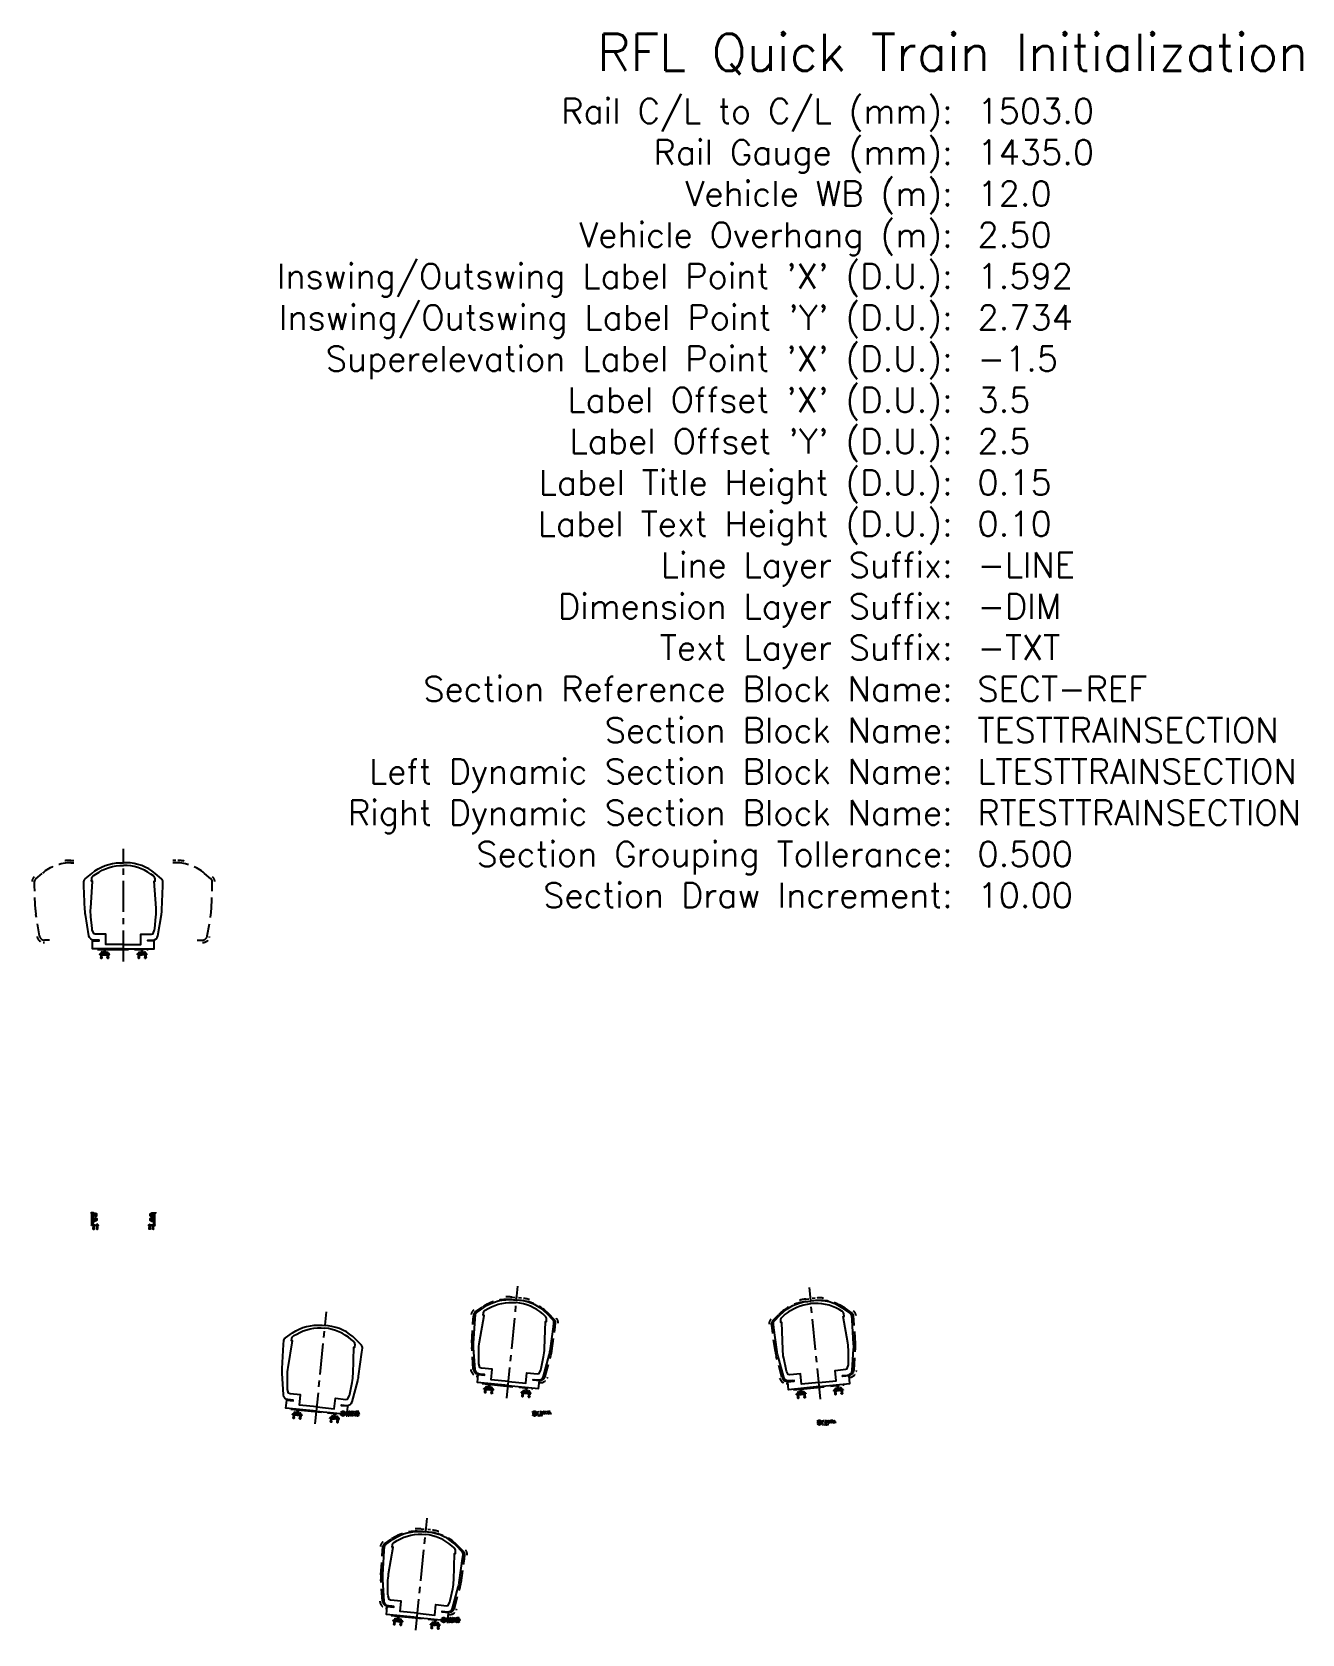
# Model space of a CAD drawing. Header units: metres. Extents: x 2931 to 3383, y 9 to 178.
# Drawn here: x 3131.5 to 3182.8, y 53.9 to 118.6 of the extents above; entities that cross this region are included whole.
import ezdxf
from ezdxf.enums import TextEntityAlignment as Align

# ---------------------------------------------------------------- set-up
doc = ezdxf.new("R2010")
doc.units = ezdxf.units.M
for name, pattern in [('CENTER', [2, 1.25, -0.25, 0.25, -0.25]), ('DASHED', [0.75, 0.5, -0.25]), ('DASHED2', [0.375, 0.25, -0.125])]:
    doc.linetypes.add(name, pattern=pattern)
doc.layers.get('0').update_dxf_attribs({"linetype": 'CONTINUOUS'})
for name, color, linetype in [('0-LINE', 7, 'CONTINUOUS'), ('2', 7, 'CONTINUOUS'), ('G-ANNO', 1, 'CONTINUOUS'), ('G-ANNO-LINE', 7, 'CONTINUOUS')]:
    doc.layers.add(name, color=color, linetype=linetype)
doc.styles.get("Standard").update_dxf_attribs({"font": 'romans.shx'})

# ---------------------------------------------------------------- blocks, each defined once
blk = doc.blocks.new('SK-5016', base_point=(360, 319.7))
for p, q in [((359, 320.1), (359.3, 320.2)), ((359, 319.9), (359, 320.1)), ((359, 319.9), (359, 319.8)), ((359, 319.8), (359.3, 319.7)), ((359.3, 320.2), (360.7, 320.2)), ((359.3, 319.7), (360.7, 319.7)), ((359.5, 319.9), (359.5, 320.1)), ((359.5, 319.9), (359.5, 319.8)), ((360.5, 319.9), (360.5, 320.1)), ((360.5, 319.9), (360.5, 319.8)), ((361, 320.1), (360.7, 320.2)), ((361, 319.8), (360.7, 319.7)), ((361, 319.9), (361, 320.1)), ((361, 319.9), (361, 319.8))]:
    blk.add_line(p, q)
for centre, radius, start, end in [((359.3, 319.7), 0.499, 61.4012, 118.5988), ((359.3, 320.2), 0.499, 241.4012, 298.5988), ((360, 319.1), 1.19, 65.7787, 114.2213), ((360, 320.9), 1.19, 245.7787, 294.2213), ((360.7, 319.7), 0.499, 61.4012, 118.5988), ((360.7, 320.2), 0.499, 241.4012, 298.5988)]:
    blk.add_arc(centre, radius, start, end)
blk = doc.blocks.new('POWER-L')
at = {"layer": '2'}
for p, q in [((-1305, 346), (-1305, 356)), ((-1276, -135), (-1276, 346)), ((-1268, -135), (-1268, 346)), ((-1223, -135), (-1223, 346)), ((-1233, -288), (-1233, -286)), ((-1231, -284), (-1169, -284)), ((-1231, -289), (-1169, -289)), ((-1218, -225), (-1182, -225)), ((-1218, -283), (-1218, -225)), ((-1217, -224), (-1183, -224)), ((-1216, -303), (-1216, -291)), ((-1215, -304), (-1185, -304)), ((-1209, -92), (-1209, -224)), ((-1191, -92), (-1209, -92)), ((-1209, -224), (-1209, -274)), ((-1209, -274), (-1200, -283)), ((-1209, -274), (-1191, -274)), ((-1208, -224), (-1208, -92)), ((-1208, -224), (-1208, -275)), ((-1208, -303), (-1208, -291)), ((-1191, -274), (-1200, -283)), ((-1192, -224), (-1192, -92)), ((-1192, -224), (-1192, -275)), ((-1192, -303), (-1192, -291)), ((-1191, -92), (-1191, -224)), ((-1191, -224), (-1191, -274)), ((-1184, -303), (-1184, -291)), ((-1182, -283), (-1182, -225)), ((-1168, -288), (-1168, -286)), ((-1093, -288), (-1093, -286)), ((-1091, -284), (-1029, -284)), ((-1091, -289), (-1029, -289)), ((-1078, -225), (-1042, -225)), ((-1078, -283), (-1078, -225)), ((-1077, -224), (-1043, -224)), ((-1076, -303), (-1076, -291)), ((-1075, -304), (-1045, -304)), ((-1069, -92), (-1069, -224)), ((-1069, -224), (-1069, -274)), ((-1069, -274), (-1051, -274)), ((-1069, -274), (-1060, -283)), ((-1068, -224), (-1068, -92)), ((-1052, -92), (-1068, -92)), ((-1068, -224), (-1068, -275)), ((-1068, -303), (-1068, -291)), ((-1051, -274), (-1060, -283)), ((-1052, -224), (-1052, -92)), ((-1052, -224), (-1052, -275)), ((-1052, -303), (-1052, -291)), ((-1051, -92), (-1051, -224)), ((-1051, -224), (-1051, -274)), ((-1044, -303), (-1044, -291)), ((-1042, -283), (-1042, -225)), ((-1028, -288), (-1028, -286))]:
    blk.add_line(p, q, dxfattribs=at)
for points in [[(-1305, 346), (-1211, 346), (-1211, 356), (-1305, 356)], [(-1290, -145), (-1290, -135), (-1015, -135), (-1015, -145)]]:
    blk.add_lwpolyline(points, close=True, dxfattribs=at)
for points in [[(-1168, 133, 0.414214), (-1171, 130), (-1171, 92), (-1171, 54, 0.414214), (-1168, 51), (-1158, 51, 0.414214), (-1154, 54), (-1154, 74, -0.414214), (-1150, 78), (-1134, 78), (-1134, 24), (-1223, 24), (-1223, 346), (-1134, 346), (-1134, 292), (-1150, 292, -0.414214), (-1154, 296), (-1154, 316, 0.414214), (-1158, 319), (-1168, 319, 0.414214), (-1171, 316), (-1171, 278), (-1171, 240, 0.414214), (-1168, 237), (-1158, 237, 0.414214), (-1154, 240), (-1154, 260, -0.414214), (-1150, 264), (-1134, 264), (-1134, 106), (-1150, 106, -0.414214), (-1154, 111), (-1154, 130, 0.414214), (-1158, 133)], [(-1099, 297, 0.414214), (-1099, 297), (-1095, 300, 0.414214), (-1095, 301), (-1107, 312, -0.198912), (-1108, 315), (-1108, 318, -0.414214), (-1105, 321), (-1099, 321), (-1086, 322, -0.414214), (-1086, 322), (-1085, 317, -0.414214), (-1086, 317), (-1090, 316), (-1090, 317), (-1088, 318, 0.338695), (-1088, 318), (-1088, 319, 0.432967), (-1089, 320), (-1096, 319, 0.186597), (-1097, 318, 0.632131), (-1095, 314), (-1092, 314), (-1090, 314), (-1084, 313, -0.36397), (-1081, 310), (-1081, 278), (-1081, 246, -0.36397), (-1084, 243), (-1090, 242), (-1092, 242), (-1095, 242, 0.632131), (-1097, 238, 0.186597), (-1096, 237), (-1089, 236, 0.432967), (-1088, 237), (-1088, 238, 0.338695), (-1088, 238), (-1090, 239), (-1090, 240), (-1086, 239, -0.414214), (-1085, 239), (-1086, 234, -0.414214), (-1086, 234), (-1099, 235), (-1105, 235, -0.414214), (-1108, 238), (-1108, 241, -0.198912), (-1107, 244), (-1095, 255, 0.414214), (-1095, 256), (-1099, 259, 0.414214), (-1099, 259), (-1108, 250, -0.198912), (-1109, 250), (-1110, 250, -0.388879), (-1111, 251), (-1112, 260, 0.388879), (-1117, 264), (-1150, 264, 0.414214), (-1154, 260), (-1154, 240, -0.414214), (-1158, 237), (-1168, 237, -0.414214), (-1171, 240), (-1171, 278), (-1171, 316, -0.414214), (-1168, 319), (-1158, 319, -0.414214), (-1154, 316), (-1154, 296, 0.414214), (-1150, 292), (-1117, 292, 0.388879), (-1112, 296), (-1111, 305, -0.388879), (-1110, 306), (-1109, 306, -0.198912), (-1108, 306)], [(-1099, 73, -0.414214), (-1099, 73), (-1095, 70, -0.414214), (-1095, 69), (-1107, 58, 0.198912), (-1108, 55), (-1108, 52, 0.414214), (-1105, 49), (-1099, 49), (-1086, 48, 0.414214), (-1086, 49), (-1085, 53, 0.414214), (-1086, 54), (-1090, 54), (-1090, 53), (-1088, 52, -0.338695), (-1088, 52), (-1088, 51, -0.432967), (-1089, 50), (-1096, 51, -0.186597), (-1097, 52, -0.632131), (-1095, 56), (-1092, 56), (-1090, 56), (-1084, 57, 0.36397), (-1081, 60), (-1081, 92), (-1081, 124, 0.36397), (-1084, 127), (-1090, 128), (-1092, 128), (-1095, 128, -0.632131), (-1097, 132, -0.186597), (-1096, 133), (-1089, 134, -0.432967), (-1088, 133), (-1088, 132, -0.338695), (-1088, 132), (-1090, 131), (-1090, 130), (-1086, 131, 0.414214), (-1085, 131), (-1086, 136, 0.414214), (-1086, 136), (-1099, 135), (-1105, 135, 0.414214), (-1108, 132), (-1108, 129, 0.198912), (-1107, 127), (-1095, 115, -0.414214), (-1095, 114), (-1099, 111, -0.414214), (-1099, 111), (-1108, 120, 0.198912), (-1109, 120), (-1110, 120, 0.388879), (-1111, 119), (-1112, 110, -0.388879), (-1117, 106), (-1150, 106, -0.414214), (-1154, 111), (-1154, 130, 0.414214), (-1158, 133), (-1168, 133, 0.414214), (-1171, 130), (-1171, 92), (-1171, 54, 0.414214), (-1168, 51), (-1158, 51, 0.414214), (-1154, 54), (-1154, 74, -0.414214), (-1150, 78), (-1117, 78, -0.388879), (-1112, 74), (-1111, 65, 0.388879), (-1110, 64), (-1109, 64, 0.198912), (-1108, 64)], [(-1089, 316), (-1094, 316, -1), (-1094, 316), (-1090, 316), (-1090, 318), (-1094, 318, 0.414214), (-1096, 316), (-1096, 316, 0.414214), (-1094, 314), (-1089, 314), (-1083, 314, -0.388879), (-1081, 312), (-1081, 244, -0.388879), (-1083, 242), (-1089, 242), (-1094, 242, 0.414214), (-1096, 240), (-1096, 240, 0.414214), (-1094, 238), (-1090, 238), (-1090, 240), (-1094, 240, -1), (-1094, 240), (-1089, 240), (-1082, 240, 0.388879), (-1079, 244), (-1079, 312, 0.388879), (-1082, 316)], [(-1089, 54), (-1094, 54, 1), (-1094, 54), (-1090, 54), (-1090, 52), (-1094, 52, -0.414214), (-1096, 54), (-1096, 54, -0.414214), (-1094, 56), (-1089, 56), (-1083, 56, 0.388879), (-1081, 58), (-1081, 126, 0.388879), (-1083, 128), (-1089, 128), (-1094, 128, -0.414214), (-1096, 130), (-1096, 130, -0.414214), (-1094, 132), (-1090, 132), (-1090, 130), (-1094, 130, 1), (-1094, 130), (-1089, 130), (-1082, 130, -0.388879), (-1079, 126), (-1079, 58, -0.388879), (-1082, 55)]]:
    blk.add_lwpolyline(points, format="xyb", close=True, dxfattribs=at)
for points in [[(-1223, 14), (-1161, 14), (-1161, 24), (-1223, 24)], [(-1223, -135), (-1178, -135), (-1178, -130), (-1223, -130), (-1223, -135)], [(-1223, -150), (-1178, -150), (-1178, -145), (-1223, -145), (-1223, -150)], [(-1223, -155), (-1178, -155), (-1178, -150), (-1223, -150), (-1223, -155)], [(-1200, -130), (-1196, -126), (-1212, -126), (-1212, -130), (-1188, -130), (-1188, -126), (-1198, -126), (-1202, -130)], [(-1083, -135), (-1038, -135), (-1038, -130), (-1083, -130), (-1083, -135)], [(-1083, -150), (-1038, -150), (-1038, -145), (-1083, -145), (-1083, -150)], [(-1083, -155), (-1038, -155), (-1038, -150), (-1083, -150), (-1083, -155)], [(-1060, -130), (-1056, -126), (-1072, -126), (-1072, -130), (-1048, -130), (-1048, -126), (-1058, -126), (-1062, -130)]]:
    blk.add_lwpolyline(points, dxfattribs=at)
for centre, radius, start, end in [((-1231, -286), 1.5, 90, 180), ((-1231, -288), 1.5, 180, 270), ((-1220, -283), 1.5, 270, 0), ((-1217, -225), 1, 90, 180), ((-1218, -291), 1.5, 0, 90), ((-1215, -303), 1.5, 180, 270), ((-1210, -291), 1.5, 0, 90), ((-1210, -303), 1.5, 270, 360), ((-1207, -291), 1.5, 90, 180), ((-1207, -303), 1.5, 180, 270), ((-1193, -291), 1.5, 0, 90), ((-1193, -303), 1.5, 270, 360), ((-1190, -291), 1.5, 90, 180), ((-1190, -303), 1.5, 180, 270), ((-1185, -303), 1.5, 270, 360), ((-1182, -291), 1.5, 90, 180), ((-1183, -225), 1, 0, 90), ((-1181, -283), 1.5, 180, 270), ((-1169, -286), 1.5, 0, 90), ((-1169, -288), 1.5, 270, 0), ((-1091, -286), 1.5, 90, 180), ((-1091, -288), 1.5, 180, 270), ((-1080, -283), 1.5, 270, 0), ((-1077, -225), 1, 90, 180), ((-1078, -291), 1.5, 0, 90), ((-1075, -303), 1.5, 180, 270), ((-1070, -291), 1.5, 0, 90), ((-1070, -303), 1.5, 270, 360), ((-1067, -291), 1.5, 90, 180), ((-1067, -303), 1.5, 180, 270), ((-1053, -291), 1.5, 0, 90), ((-1053, -303), 1.5, 270, 360), ((-1050, -291), 1.5, 90, 180), ((-1050, -303), 1.5, 180, 270), ((-1045, -303), 1.5, 270, 360), ((-1042, -291), 1.5, 90, 180), ((-1043, -225), 1, 0, 90), ((-1041, -283), 1.5, 180, 270), ((-1029, -286), 1.5, 0, 90), ((-1029, -288), 1.5, 270, 0)]:
    blk.add_arc(centre, radius, start, end, dxfattribs=at)
at = {"layer": '2', "xscale": 16, "yscale": 16, "zscale": 16}
for p in [(-1200, -126), (-1060, -126)]:
    blk.add_blockref('SK-5016', p, dxfattribs=at)
at = {"layer": '2', "xscale": -16, "yscale": 16, "zscale": 16, "rotation": 180}
for p in [(-1200, -155), (-1060, -155)]:
    blk.add_blockref('SK-5016', p, dxfattribs=at)
blk = doc.blocks.new('POWER-R')
at = {"layer": '2'}
for p, q in [((1223, -135), (1223, 346)), ((1268, -135), (1268, 346)), ((1276, -135), (1276, 346)), ((1305, 346), (1305, 356)), ((1028, -288), (1028, -286)), ((1091, -284), (1029, -284)), ((1091, -289), (1029, -289)), ((1042, -283), (1042, -225)), ((1078, -225), (1042, -225)), ((1077, -224), (1043, -224)), ((1044, -303), (1044, -291)), ((1075, -304), (1045, -304)), ((1051, -92), (1051, -224)), ((1051, -224), (1051, -274)), ((1069, -274), (1051, -274)), ((1051, -274), (1060, -283)), ((1052, -224), (1052, -92)), ((1052, -92), (1068, -92)), ((1052, -224), (1052, -275)), ((1052, -303), (1052, -291)), ((1069, -274), (1060, -283)), ((1068, -224), (1068, -92)), ((1068, -224), (1068, -275)), ((1068, -303), (1068, -291)), ((1069, -92), (1069, -224)), ((1069, -224), (1069, -274)), ((1076, -303), (1076, -291)), ((1078, -283), (1078, -225)), ((1093, -288), (1093, -286)), ((1168, -288), (1168, -286)), ((1231, -284), (1169, -284)), ((1231, -289), (1169, -289)), ((1182, -283), (1182, -225)), ((1218, -225), (1182, -225)), ((1217, -224), (1183, -224)), ((1184, -303), (1184, -291)), ((1215, -304), (1185, -304)), ((1191, -92), (1191, -224)), ((1191, -92), (1209, -92)), ((1191, -224), (1191, -274)), ((1209, -274), (1191, -274)), ((1191, -274), (1200, -283)), ((1192, -224), (1192, -92)), ((1192, -224), (1192, -275)), ((1192, -303), (1192, -291)), ((1209, -274), (1200, -283)), ((1208, -224), (1208, -92)), ((1208, -224), (1208, -275)), ((1208, -303), (1208, -291)), ((1209, -92), (1209, -224)), ((1209, -224), (1209, -274)), ((1216, -303), (1216, -291)), ((1218, -283), (1218, -225)), ((1233, -288), (1233, -286))]:
    blk.add_line(p, q, dxfattribs=at)
for points in [[(1089, 316), (1094, 316, 1), (1094, 316), (1090, 316), (1090, 318), (1094, 318, -0.414214), (1096, 316), (1096, 316, -0.414214), (1094, 314), (1089, 314), (1083, 314, 0.388879), (1081, 312), (1081, 244, 0.388879), (1083, 242), (1089, 242), (1094, 242, -0.414214), (1096, 240), (1096, 240, -0.414214), (1094, 238), (1090, 238), (1090, 240), (1094, 240, 1), (1094, 240), (1089, 240), (1082, 240, -0.388879), (1079, 244), (1079, 312, -0.388879), (1082, 316)], [(1089, 54), (1094, 54, -1), (1094, 54), (1090, 54), (1090, 52), (1094, 52, 0.414214), (1096, 54), (1096, 54, 0.414214), (1094, 56), (1089, 56), (1083, 56, -0.388879), (1081, 58), (1081, 126, -0.388879), (1083, 128), (1089, 128), (1094, 128, 0.414214), (1096, 130), (1096, 130, 0.414214), (1094, 132), (1090, 132), (1090, 130), (1094, 130, -1), (1094, 130), (1089, 130), (1082, 130, 0.388879), (1079, 126), (1079, 58, 0.388879), (1082, 55)], [(1099, 297, -0.414214), (1099, 297), (1095, 300, -0.414214), (1095, 301), (1107, 312, 0.198912), (1108, 315), (1108, 318, 0.414214), (1105, 321), (1099, 321), (1086, 322, 0.414214), (1086, 322), (1085, 317, 0.414214), (1086, 317), (1090, 316), (1090, 317), (1088, 318, -0.338695), (1088, 318), (1088, 319, -0.432967), (1089, 320), (1096, 319, -0.186597), (1097, 318, -0.632131), (1095, 314), (1092, 314), (1090, 314), (1084, 313, 0.36397), (1081, 310), (1081, 278), (1081, 246, 0.36397), (1084, 243), (1090, 242), (1092, 242), (1095, 242, -0.632131), (1097, 238, -0.186597), (1096, 237), (1089, 236, -0.432967), (1088, 237), (1088, 238, -0.338695), (1088, 238), (1090, 239), (1090, 240), (1086, 239, 0.414214), (1085, 239), (1086, 234, 0.414214), (1086, 234), (1099, 235), (1105, 235, 0.414214), (1108, 238), (1108, 241, 0.198912), (1107, 244), (1095, 255, -0.414214), (1095, 256), (1099, 259, -0.414214), (1099, 259), (1108, 250, 0.198912), (1109, 250), (1110, 250, 0.388879), (1111, 251), (1112, 260, -0.388879), (1117, 264), (1150, 264, -0.414214), (1154, 260), (1154, 240, 0.414214), (1158, 237), (1168, 237, 0.414214), (1171, 240), (1171, 278), (1171, 316, 0.414214), (1168, 319), (1158, 319, 0.414214), (1154, 316), (1154, 296, -0.414214), (1150, 292), (1117, 292, -0.388879), (1112, 296), (1111, 305, 0.388879), (1110, 306), (1109, 306, 0.198912), (1108, 306)], [(1099, 73, 0.414214), (1099, 73), (1095, 70, 0.414214), (1095, 69), (1107, 58, -0.198912), (1108, 55), (1108, 52, -0.414214), (1105, 49), (1099, 49), (1086, 48, -0.414214), (1086, 49), (1085, 53, -0.414214), (1086, 54), (1090, 54), (1090, 53), (1088, 52, 0.338695), (1088, 52), (1088, 51, 0.432967), (1089, 50), (1096, 51, 0.186597), (1097, 52, 0.632131), (1095, 56), (1092, 56), (1090, 56), (1084, 57, -0.36397), (1081, 60), (1081, 92), (1081, 124, -0.36397), (1084, 127), (1090, 128), (1092, 128), (1095, 128, 0.632131), (1097, 132, 0.186597), (1096, 133), (1089, 134, 0.432967), (1088, 133), (1088, 132, 0.338695), (1088, 132), (1090, 131), (1090, 130), (1086, 131, -0.414214), (1085, 131), (1086, 136, -0.414214), (1086, 136), (1099, 135), (1105, 135, -0.414214), (1108, 132), (1108, 129, -0.198912), (1107, 127), (1095, 115, 0.414214), (1095, 114), (1099, 111, 0.414214), (1099, 111), (1108, 120, -0.198912), (1109, 120), (1110, 120, -0.388879), (1111, 119), (1112, 110, 0.388879), (1117, 106), (1150, 106, 0.414214), (1154, 111), (1154, 130, -0.414214), (1158, 133), (1168, 133, -0.414214), (1171, 130), (1171, 92), (1171, 54, -0.414214), (1168, 51), (1158, 51, -0.414214), (1154, 54), (1154, 74, 0.414214), (1150, 78), (1117, 78, 0.388879), (1112, 74), (1111, 65, -0.388879), (1110, 64), (1109, 64, -0.198912), (1108, 64)], [(1168, 133, -0.414214), (1171, 130), (1171, 92), (1171, 54, -0.414214), (1168, 51), (1158, 51, -0.414214), (1154, 54), (1154, 74, 0.414214), (1150, 78), (1134, 78), (1134, 24), (1223, 24), (1223, 346), (1134, 346), (1134, 292), (1150, 292, 0.414214), (1154, 296), (1154, 316, -0.414214), (1158, 319), (1168, 319, -0.414214), (1171, 316), (1171, 278), (1171, 240, -0.414214), (1168, 237), (1158, 237, -0.414214), (1154, 240), (1154, 260, 0.414214), (1150, 264), (1134, 264), (1134, 106), (1150, 106, 0.414214), (1154, 111), (1154, 130, -0.414214), (1158, 133)]]:
    blk.add_lwpolyline(points, format="xyb", close=True, dxfattribs=at)
for points in [[(1223, 14), (1161, 14), (1161, 24), (1223, 24)], [(1083, -135), (1038, -135), (1038, -130), (1083, -130), (1083, -135)], [(1083, -150), (1038, -150), (1038, -145), (1083, -145), (1083, -150)], [(1083, -155), (1038, -155), (1038, -150), (1083, -150), (1083, -155)], [(1060, -130), (1056, -126), (1072, -126), (1072, -130), (1048, -130), (1048, -126), (1058, -126), (1062, -130)], [(1223, -135), (1178, -135), (1178, -130), (1223, -130), (1223, -135)], [(1223, -150), (1178, -150), (1178, -145), (1223, -145), (1223, -150)], [(1223, -155), (1178, -155), (1178, -150), (1223, -150), (1223, -155)], [(1200, -130), (1196, -126), (1212, -126), (1212, -130), (1188, -130), (1188, -126), (1198, -126), (1202, -130)]]:
    blk.add_lwpolyline(points, dxfattribs=at)
for points in [[(1305, 346), (1211, 346), (1211, 356), (1305, 356)], [(1290, -145), (1290, -135), (1015, -135), (1015, -145)]]:
    blk.add_lwpolyline(points, close=True, dxfattribs=at)
for centre, radius, start, end in [((1029, -286), 1.5, 90, 180), ((1029, -288), 1.5, 180, 270), ((1041, -283), 1.5, 270, 0), ((1043, -225), 1, 90, 180), ((1042, -291), 1.5, 0, 90), ((1045, -303), 1.5, 180, 270), ((1050, -291), 1.5, 0, 90), ((1050, -303), 1.5, 270, 0), ((1053, -291), 1.5, 90, 180), ((1053, -303), 1.5, 180, 270), ((1067, -291), 1.5, 0, 90), ((1067, -303), 1.5, 270, 0), ((1070, -291), 1.5, 90, 180), ((1070, -303), 1.5, 180, 270), ((1075, -303), 1.5, 270, 0), ((1078, -291), 1.5, 90, 180), ((1077, -225), 1, 0, 90), ((1080, -283), 1.5, 180, 270), ((1091, -286), 1.5, 0, 90), ((1091, -288), 1.5, 270, 0), ((1169, -286), 1.5, 90, 180), ((1169, -288), 1.5, 180, 270), ((1181, -283), 1.5, 270, 0), ((1183, -225), 1, 90, 180), ((1182, -291), 1.5, 0, 90), ((1185, -303), 1.5, 180, 270), ((1190, -291), 1.5, 0, 90), ((1190, -303), 1.5, 270, 0), ((1193, -291), 1.5, 90, 180), ((1193, -303), 1.5, 180, 270), ((1207, -291), 1.5, 0, 90), ((1207, -303), 1.5, 270, 0), ((1210, -291), 1.5, 90, 180), ((1210, -303), 1.5, 180, 270), ((1215, -303), 1.5, 270, 0), ((1218, -291), 1.5, 90, 180), ((1217, -225), 1, 0, 90), ((1220, -283), 1.5, 180, 270), ((1231, -286), 1.5, 0, 90), ((1231, -288), 1.5, 270, 0)]:
    blk.add_arc(centre, radius, start, end, dxfattribs=at)
at = {"layer": '2', "xscale": -16, "yscale": 16, "zscale": 16}
for p in [(1060, -126), (1200, -126)]:
    blk.add_blockref('SK-5016', p, dxfattribs=at)
at = {"layer": '2', "xscale": 16, "yscale": 16, "zscale": 16, "rotation": 180}
for p in [(1060, -155), (1200, -155)]:
    blk.add_blockref('SK-5016', p, dxfattribs=at)
blk = doc.blocks.new('TESTTRAINSECTION')
at = {"color": 1, "linetype": 'CENTER'}
for p, q in [((0, -0.486), (0, 4.052)), ((-1.047, 0), (1.004, 0))]:
    blk.add_line(p, q, dxfattribs=at)
at = {"color": 1, "linetype": 'Continuous'}
for p, q in [((-0.853, -0.208), (-0.952, -0.208)), ((-0.952, -0.217), (-0.952, -0.208)), ((-0.952, -0.217), (-0.951, -0.216)), ((-0.952, -0.217), (-0.76, -0.217)), ((-0.841, -0.21), (-0.951, -0.21)), ((-0.951, -0.217), (-0.951, -0.21)), ((-0.945, -0.186), (-0.904, -0.186)), ((-0.945, -0.202), (-0.945, -0.186)), ((-0.941, -0.183), (-0.907, -0.167)), ((-0.941, -0.184), (-0.941, -0.186)), ((-0.933, -0.208), (-0.933, -0.21)), ((-0.928, -0.21), (-0.928, -0.217)), ((-0.921, -0.21), (-0.921, -0.217)), ((-0.913, -0.201), (-0.873, -0.201)), ((-0.913, -0.201), (-0.913, -0.208)), ((-0.913, -0.208), (-0.873, -0.208)), ((-0.912, -0.201), (-0.912, -0.189)), ((-0.912, -0.339), (-0.912, -0.351)), ((-0.879, -0.187), (-0.907, -0.187)), ((-0.879, -0.353), (-0.907, -0.353)), ((-0.905, -0.155), (-0.906, -0.186)), ((-0.904, -0.141), (-0.904, -0.143)), ((-0.904, -0.17), (-0.904, -0.187)), ((-0.904, -0.217), (-0.904, -0.332)), ((-0.903, -0.153), (-0.886, -0.154)), ((-0.903, -0.189), (-0.903, -0.201)), ((-0.903, -0.351), (-0.903, -0.339)), ((-0.899, -0.17), (-0.899, -0.17)), ((-0.898, -0.208), (-0.891, -0.201)), ((-0.896, -0.167), (-0.883, -0.168)), ((-0.896, -0.208), (-0.888, -0.201)), ((-0.883, -0.189), (-0.883, -0.201)), ((-0.883, -0.351), (-0.883, -0.339)), ((-0.882, -0.17), (-0.882, -0.187)), ((-0.882, -0.217), (-0.882, -0.332)), ((-0.869, -0.152), (-0.877, -0.165)), ((-0.874, -0.188), (-0.863, -0.188)), ((-0.874, -0.189), (-0.874, -0.201)), ((-0.874, -0.351), (-0.874, -0.339)), ((-0.873, -0.201), (-0.873, -0.208)), ((-0.865, -0.21), (-0.865, -0.217)), ((-0.847, -0.165), (-0.858, -0.184)), ((-0.858, -0.21), (-0.858, -0.217)), ((-0.853, -0.208), (-0.853, -0.21)), ((-0.847, -0.202), (-0.847, -0.166)), ((-0.845, -0.157), (-0.832, -0.157)), ((-0.845, -0.157), (-0.832, -0.157)), ((-0.843, -0.159), (-0.845, -0.192)), ((-0.843, -0.194), (-0.831, -0.194)), ((-0.831, -0.163), (-0.836, -0.157)), ((-0.835, -0.201), (-0.831, -0.201)), ((-0.835, -0.201), (-0.835, -0.204)), ((-0.831, -0.164), (-0.831, -0.159)), ((-0.829, -0.165), (-0.69, -0.172)), ((-0.828, -0.204), (-0.828, -0.21)), ((-0.826, -0.203), (-0.827, -0.217)), ((-0.825, -0.215), (-0.76, -0.215)), ((-0.823, -0.213), (-0.824, -0.203)), ((-0.823, -0.211), (-0.823, -0.201)), ((-0.821, -0.212), (-0.815, -0.212)), ((-0.813, -0.211), (-0.812, -0.188)), ((-0.81, -0.213), (-0.809, -0.19)), ((-0.809, -0.185), (-0.711, -0.185)), ((-0.807, -0.188), (-0.713, -0.188)), ((-0.694, -0.215), (-0.76, -0.215)), ((-0.76, -0.217), (-0.567, -0.217)), ((-0.694, -0.158), (-0.714, -0.152)), ((-0.709, -0.213), (-0.71, -0.19)), ((-0.693, -0.146), (-0.708, -0.142)), ((-0.706, -0.211), (-0.708, -0.188)), ((-0.705, -0.212), (-0.698, -0.212)), ((-0.697, -0.211), (-0.696, -0.201)), ((-0.696, -0.213), (-0.695, -0.203)), ((-0.693, -0.203), (-0.693, -0.217)), ((-0.691, -0.204), (-0.691, -0.21)), ((-0.689, -0.171), (-0.688, -0.166)), ((-0.689, -0.201), (-0.685, -0.201)), ((-0.688, -0.194), (-0.629, -0.194)), ((-0.685, -0.201), (-0.685, -0.204)), ((-0.642, -0.21), (-0.678, -0.21)), ((-0.672, -0.175), (-0.667, -0.184)), ((-0.661, -0.188), (-0.623, -0.188)), ((-0.65, -0.162), (-0.642, -0.176)), ((-0.646, -0.351), (-0.646, -0.339)), ((-0.642, -0.21), (-0.642, -0.217)), ((-0.641, -0.353), (-0.612, -0.353)), ((-0.637, -0.217), (-0.637, -0.332)), ((-0.636, -0.179), (-0.622, -0.18)), ((-0.636, -0.351), (-0.636, -0.339)), ((-0.634, -0.153), (-0.634, -0.159)), ((-0.633, -0.165), (-0.615, -0.166)), ((-0.633, -0.167), (-0.615, -0.168)), ((-0.629, -0.194), (-0.579, -0.193)), ((-0.568, -0.21), (-0.626, -0.21)), ((-0.626, -0.21), (-0.626, -0.217)), ((-0.62, -0.183), (-0.619, -0.184)), ((-0.617, -0.351), (-0.617, -0.339)), ((-0.614, -0.154), (-0.615, -0.159)), ((-0.615, -0.217), (-0.615, -0.332)), ((-0.613, -0.182), (-0.614, -0.168)), ((-0.579, -0.183), (-0.611, -0.173)), ((-0.608, -0.187), (-0.58, -0.186)), ((-0.608, -0.186), (-0.575, -0.186)), ((-0.607, -0.339), (-0.607, -0.351)), ((-0.584, -0.186), (-0.584, -0.186)), ((-0.582, -0.186), (-0.583, -0.186)), ((-0.578, -0.184), (-0.578, -0.186)), ((-0.578, -0.188), (-0.578, -0.191)), ((-0.575, -0.202), (-0.575, -0.186)), ((-0.567, -0.208), (-0.568, -0.208)), ((-0.568, -0.217), (-0.568, -0.21)), ((-0.567, -0.217), (-0.567, -0.208)), ((0.564, -0.217), (0.564, -0.208)), ((0.564, -0.208), (0.565, -0.208)), ((0.756, -0.217), (0.564, -0.217)), ((0.565, -0.21), (0.623, -0.21)), ((0.565, -0.217), (0.565, -0.21)), ((0.605, -0.186), (0.572, -0.186)), ((0.572, -0.202), (0.572, -0.186)), ((0.575, -0.184), (0.575, -0.186)), ((0.575, -0.188), (0.575, -0.191)), ((0.576, -0.183), (0.608, -0.173)), ((0.605, -0.187), (0.576, -0.186)), ((0.626, -0.194), (0.576, -0.193)), ((0.579, -0.186), (0.579, -0.186)), ((0.58, -0.186), (0.581, -0.186)), ((0.604, -0.339), (0.604, -0.351)), ((0.638, -0.352), (0.609, -0.352)), ((0.61, -0.182), (0.61, -0.167)), ((0.611, -0.154), (0.611, -0.159)), ((0.63, -0.165), (0.612, -0.166)), ((0.63, -0.167), (0.612, -0.167)), ((0.612, -0.217), (0.612, -0.332)), ((0.613, -0.351), (0.613, -0.339)), ((0.616, -0.182), (0.616, -0.184)), ((0.633, -0.179), (0.619, -0.179)), ((0.658, -0.187), (0.619, -0.187)), ((0.623, -0.21), (0.623, -0.217)), ((0.685, -0.194), (0.626, -0.194)), ((0.631, -0.153), (0.631, -0.159)), ((0.633, -0.351), (0.633, -0.339)), ((0.634, -0.217), (0.634, -0.332)), ((0.646, -0.162), (0.638, -0.176)), ((0.638, -0.21), (0.675, -0.21)), ((0.638, -0.21), (0.638, -0.217)), ((0.642, -0.351), (0.642, -0.339)), ((0.669, -0.175), (0.664, -0.184)), ((0.682, -0.201), (0.682, -0.204)), ((0.685, -0.201), (0.682, -0.201)), ((0.685, -0.17), (0.685, -0.166)), ((0.826, -0.165), (0.687, -0.172)), ((0.688, -0.204), (0.688, -0.21)), ((0.69, -0.146), (0.704, -0.142)), ((0.69, -0.203), (0.69, -0.217)), ((0.691, -0.157), (0.711, -0.152)), ((0.691, -0.215), (0.756, -0.215)), ((0.693, -0.213), (0.692, -0.203)), ((0.693, -0.211), (0.693, -0.201)), ((0.702, -0.212), (0.695, -0.212)), ((0.703, -0.211), (0.704, -0.188)), ((0.706, -0.213), (0.707, -0.19)), ((0.805, -0.185), (0.707, -0.185)), ((0.803, -0.188), (0.709, -0.188)), ((0.822, -0.215), (0.756, -0.215)), ((0.949, -0.217), (0.756, -0.217)), ((0.807, -0.213), (0.806, -0.19)), ((0.81, -0.211), (0.809, -0.188)), ((0.818, -0.212), (0.811, -0.212)), ((0.82, -0.211), (0.82, -0.201)), ((0.82, -0.213), (0.821, -0.203)), ((0.823, -0.203), (0.823, -0.217)), ((0.825, -0.204), (0.825, -0.21)), ((0.827, -0.163), (0.833, -0.157)), ((0.827, -0.163), (0.828, -0.159)), ((0.84, -0.194), (0.828, -0.194)), ((0.831, -0.201), (0.828, -0.201)), ((0.842, -0.157), (0.829, -0.157)), ((0.842, -0.157), (0.829, -0.157)), ((0.831, -0.201), (0.831, -0.204)), ((0.838, -0.21), (0.948, -0.21)), ((0.84, -0.159), (0.841, -0.192)), ((0.843, -0.165), (0.855, -0.184)), ((0.844, -0.202), (0.844, -0.166)), ((0.85, -0.208), (0.949, -0.208)), ((0.85, -0.208), (0.85, -0.21)), ((0.855, -0.21), (0.855, -0.217)), ((0.871, -0.187), (0.86, -0.187)), ((0.862, -0.21), (0.862, -0.217)), ((0.866, -0.152), (0.874, -0.165)), ((0.91, -0.201), (0.87, -0.201)), ((0.87, -0.201), (0.87, -0.208)), ((0.91, -0.208), (0.87, -0.208)), ((0.871, -0.189), (0.871, -0.201)), ((0.871, -0.351), (0.871, -0.339)), ((0.875, -0.187), (0.904, -0.187)), ((0.875, -0.352), (0.904, -0.352)), ((0.893, -0.167), (0.879, -0.168)), ((0.879, -0.17), (0.879, -0.187)), ((0.879, -0.217), (0.879, -0.332)), ((0.88, -0.189), (0.88, -0.201)), ((0.88, -0.351), (0.88, -0.339)), ((0.9, -0.153), (0.882, -0.154)), ((0.892, -0.208), (0.885, -0.201)), ((0.895, -0.208), (0.887, -0.201)), ((0.896, -0.17), (0.896, -0.17)), ((0.899, -0.189), (0.899, -0.201)), ((0.899, -0.351), (0.899, -0.339)), ((0.901, -0.141), (0.901, -0.143)), ((0.901, -0.17), (0.901, -0.187)), ((0.941, -0.186), (0.901, -0.186)), ((0.901, -0.217), (0.901, -0.332)), ((0.902, -0.155), (0.903, -0.186)), ((0.937, -0.183), (0.904, -0.167)), ((0.909, -0.201), (0.909, -0.189)), ((0.909, -0.339), (0.909, -0.351)), ((0.91, -0.201), (0.91, -0.208)), ((0.918, -0.21), (0.918, -0.217)), ((0.925, -0.21), (0.925, -0.217)), ((0.93, -0.208), (0.93, -0.21)), ((0.938, -0.184), (0.938, -0.186)), ((0.941, -0.202), (0.941, -0.186)), ((0.948, -0.217), (0.948, -0.21)), ((0.949, -0.217), (0.948, -0.216)), ((0.949, -0.217), (0.949, -0.208))]:
    blk.add_line(p, q, dxfattribs=at)
at = {"color": 1, "linetype": 'DASHED'}
for p, q in [((-0.904, -0.155), (-0.886, -0.156)), ((-0.903, -0.187), (-0.903, -0.17)), ((-0.903, -0.332), (-0.903, -0.217)), ((-0.883, -0.187), (-0.883, -0.17)), ((-0.883, -0.332), (-0.883, -0.217)), ((-0.637, -0.332), (-0.637, -0.217)), ((-0.616, -0.332), (-0.616, -0.217)), ((0.613, -0.332), (0.613, -0.217)), ((0.633, -0.332), (0.633, -0.217)), ((0.879, -0.187), (0.879, -0.17)), ((0.879, -0.332), (0.879, -0.217)), ((0.9, -0.155), (0.883, -0.155)), ((0.9, -0.187), (0.9, -0.17)), ((0.9, -0.332), (0.9, -0.217))]:
    blk.add_line(p, q, dxfattribs=at)
at = {"color": 1}
for p, q in [((-0.904, -0.17), (-0.882, -0.17)), ((-0.888, -0.153), (-0.885, -0.154)), ((-0.878, -0.135), (-0.873, -0.138)), ((-0.874, -0.159), (-0.862, -0.164)), ((-0.693, -0.216), (-0.693, -0.217)), ((0.69, -0.216), (0.69, -0.217)), ((0.87, -0.159), (0.859, -0.164)), ((0.875, -0.135), (0.869, -0.138)), ((0.901, -0.17), (0.879, -0.17)), ((0.885, -0.153), (0.882, -0.154))]:
    blk.add_line(p, q, dxfattribs=at)
for points in [[(0, 0.023), (-1.244, 0.023), (-1.244, 0.343), (-0.985, 0.343), (-0.985, 0.373), (-1.193, 0.373, -0.366742), (-1.39, 0.54), (-1.534, 1.406, -0.031262), (-1.553, 1.593), (-1.592, 2.571), (-1.592, 2.734, -0.220291), (-1.539, 2.849), (-1.281, 3.068, -0.177715), (-0.12, 3.494), (0, 3.494)], [(0, 0.192), (-0.705, 0.192), (-0.705, 0.614), (-1.134, 0.614), (-1.196, 0.631, -0.236809), (-1.2, 0.634), (-1.258, 0.782), (-1.265, 0.842), (-1.314, 1.316, -0.043503), (-1.32, 1.664), (-1.244, 2.748), (-1.287, 2.751), (-1.28, 2.853, -0.225849), (-1.216, 2.965), (-1.107, 3.042, -0.154332), (0, 3.392, -0.154332)], [(0, 0.023), (1.244, 0.023), (1.244, 0.343), (0.985, 0.343), (0.985, 0.373), (1.193, 0.373, 0.366742), (1.39, 0.54), (1.534, 1.406, 0.031262), (1.553, 1.593), (1.592, 2.571), (1.592, 2.734, 0.220291), (1.539, 2.849), (1.281, 3.068, 0.177715), (0.12, 3.494), (0, 3.494)], [(0, 0.192), (0.705, 0.192), (0.705, 0.614), (1.134, 0.614), (1.196, 0.631, 0.236809), (1.2, 0.634), (1.258, 0.782), (1.265, 0.842), (1.314, 1.316, 0.043503), (1.32, 1.664), (1.244, 2.748), (1.287, 2.751), (1.28, 2.853, 0.225849), (1.216, 2.965), (1.107, 3.042, 0.154332), (0, 3.392, 0.154332)]]:
    blk.add_lwpolyline(points, format="xyb")
at = {"color": 1, "const_width": 0.00639}
for points in [[(-0.97, -0.22), (-0.911, -0.22)], [(-0.876, -0.22), (-0.55, -0.22)], [(0.872, -0.22), (0.546, -0.22)], [(0.967, -0.22), (0.907, -0.22)]]:
    blk.add_lwpolyline(points, dxfattribs=at)
at = {"color": 1, "linetype": 'Continuous'}
for points in [[(-0.923, -0.332), (-0.923, -0.339), (-0.863, -0.339), (-0.863, -0.332)], [(-0.596, -0.332), (-0.596, -0.339), (-0.656, -0.339), (-0.656, -0.332)], [(0.593, -0.332), (0.593, -0.339), (0.653, -0.339), (0.653, -0.332)], [(0.92, -0.332), (0.92, -0.339), (0.86, -0.339), (0.86, -0.332)]]:
    blk.add_lwpolyline(points, close=True, dxfattribs=at)
at = {"color": 1}
for points in [[(-0.768, -0.13, 0.053688), (-0.763, -0.054, 0.319129), (-0.777, -0.036), (-0.786, -0.033, -0.351175), (-0.787, -0.032), (-0.786, -0.011, -0.296292), (-0.78, -0.002, -0.082948), (-0.767, 0, -0.015636), (-0.751, 0, -0.015636), (-0.735, -0.002, -0.082948), (-0.723, -0.005, -0.296292), (-0.718, -0.014), (-0.718, -0.035, -0.351175), (-0.72, -0.037), (-0.729, -0.039, 0.319129), (-0.745, -0.055, 0.053688), (-0.747, -0.131, 0.309759), (-0.734, -0.147), (-0.691, -0.161, -0.344165), (-0.689, -0.162), (-0.69, -0.17, -0.414214), (-0.692, -0.172), (-0.76, -0.169), (-0.828, -0.165, -0.414214), (-0.829, -0.163), (-0.829, -0.155, -0.344165), (-0.828, -0.154), (-0.784, -0.145, 0.309759)], [(0.764, -0.129, -0.053688), (0.759, -0.053, -0.319129), (0.773, -0.036), (0.782, -0.033, 0.351175), (0.783, -0.032), (0.782, -0.01, 0.296292), (0.775, -0.002, 0.082948), (0.763, 0, 0.015636), (0.747, 0, 0.015636), (0.731, -0.002, 0.082948), (0.719, -0.005, 0.296292), (0.714, -0.014), (0.714, -0.035, 0.351175), (0.716, -0.036), (0.725, -0.038, -0.319129), (0.74, -0.054, -0.053688), (0.743, -0.131, -0.309759), (0.729, -0.147), (0.686, -0.16, 0.344165), (0.685, -0.162), (0.686, -0.17, 0.414214), (0.687, -0.172), (0.755, -0.168), (0.824, -0.165, 0.414214), (0.825, -0.163), (0.825, -0.155, 0.344165), (0.823, -0.154), (0.779, -0.145, -0.309759)]]:
    blk.add_lwpolyline(points, format="xyb", close=True, dxfattribs=at)
for centre in [(-0.858, -0.155), (-0.661, -0.165), (0.658, -0.165), (0.855, -0.155)]:
    blk.add_circle(centre, 0.01, dxfattribs=at)
at = {"color": 1, "linetype": 'Continuous'}
for centre, radius, start, end in [((-0.951, -0.202), 0.00635, 270, 0), ((-0.909, -0.164), 0.00318, 295.00073, 358.00023), ((-0.904, -0.156), 0.00152, 87.13602, 178.00027), ((-0.885, -0.151), 0.00317, 267.13779, 344.81983), ((-0.886, -0.152), 0.00318, 267.13676, 347.93125), ((-0.882, -0.162), 0.00635, 267.13761, 330.00012), ((-0.858, -0.158), 0.0131, 329.99999, 149.99999), ((-0.863, -0.181), 0.00635, 269.99989, 329.99996), ((-0.843, -0.192), 0.00152, 178.00003, 270), ((-0.842, -0.159), 0.00152, 90.00022, 178.00018), ((-0.841, -0.204), 0.00635, 270, 0), ((-0.829, -0.164), 0.00152, 182.9999, 267.1369), ((-0.831, -0.202), 0.00787, 3.00014, 89.99999), ((-0.831, -0.204), 0.00267, 0, 90), ((-0.822, -0.146), 0.0071, 158.835, 259.02949), ((-0.825, -0.216), 0.00152, 90.00022, 178.00018), ((-0.825, -0.203), 0.00111, 3.0001, 177.99993), ((-0.821, -0.211), 0.00152, 182.99972, 269.99988), ((-0.821, -0.213), 0.00229, 182.99914, 269.99994), ((-0.815, -0.211), 0.00152, 269.99989, 357.00005), ((-0.809, -0.188), 0.00318, 89.99993, 176.99993), ((-0.812, -0.213), 0.00229, 269.99989, 357.00005), ((-0.807, -0.19), 0.00229, 90, 177.00002), ((-0.709, -0.148), 0.00664, 79.90469, 238.66366), ((-0.713, -0.19), 0.00229, 2.99992, 90), ((-0.711, -0.188), 0.00318, 2.99993, 89.99993), ((-0.705, -0.211), 0.00152, 182.99998, 270), ((-0.698, -0.211), 0.00152, 270, 357.00009), ((-0.698, -0.213), 0.00229, 270, 356.9999), ((-0.688, -0.202), 0.00787, 90, 177.00009), ((-0.694, -0.203), 0.00111, 2.00007, 176.9999), ((-0.689, -0.204), 0.00267, 90, 180), ((-0.685, -0.21), 0.00635, 180, 270), ((-0.696, -0.157), 0.0112, 313.91241, 341.80534), ((-0.687, -0.166), 0.00152, 133.91173, 176.99912), ((-0.678, -0.204), 0.00635, 180, 270), ((-0.661, -0.168), 0.0131, 30.00001, 210.00001), ((-0.662, -0.164), 0.0279, 11.32989, 101.02539), ((-0.661, -0.181), 0.00635, 210.00012, 270.00008), ((-0.662, -0.164), 0.048, 20.04552, 89.31895), ((-0.636, -0.173), 0.00635, 209.99992, 267.13748), ((-0.623, -0.183), 0.00305, 1.99962, 87.13748), ((-0.615, -0.168), 0.00152, 1.99954, 87.13772), ((-0.615, -0.169), 0.00152, 1.99954, 87.13755), ((-0.61, -0.17), 0.00317, 181.99939, 252.99986), ((-0.608, -0.182), 0.00483, 181.99954, 271.4321), ((-0.579, -0.188), 0.00152, 359.99965, 91.43218), ((-0.579, -0.184), 0.00152, 359.99962, 73.00009), ((-0.579, -0.191), 0.00152, 271.43208, 0), ((-0.568, -0.202), 0.00635, 180, 270), ((0.565, -0.202), 0.00635, 270, 0), ((0.576, -0.184), 0.00152, 106.99991, 180.00038), ((0.576, -0.188), 0.00152, 88.56782, 180.00035), ((0.576, -0.191), 0.00152, 180, 268.56792), ((0.605, -0.182), 0.00483, 268.5679, 358.00046), ((0.607, -0.17), 0.00317, 287.00014, 358.00061), ((0.612, -0.167), 0.00152, 92.86228, 178.00046), ((0.612, -0.169), 0.00152, 92.86245, 178.00046), ((0.659, -0.163), 0.048, 90.68105, 159.95448), ((0.619, -0.182), 0.00305, 92.86252, 178.00038), ((0.659, -0.163), 0.0279, 78.97461, 168.67011), ((0.633, -0.172), 0.00635, 272.86252, 330.00008), ((0.658, -0.168), 0.0131, 329.99999, 149.99999), ((0.658, -0.181), 0.00635, 269.99992, 329.99988), ((0.675, -0.204), 0.00635, 270, 0), ((0.693, -0.157), 0.0112, 198.19466, 226.08759), ((0.682, -0.21), 0.00635, 270, 0), ((0.684, -0.166), 0.00152, 3.00088, 46.08827), ((0.685, -0.202), 0.00787, 2.99991, 90), ((0.685, -0.204), 0.00267, 0, 90), ((0.691, -0.203), 0.00111, 3.0001, 177.99993), ((0.695, -0.211), 0.00152, 182.99991, 270), ((0.695, -0.212), 0.00229, 183.0001, 270), ((0.702, -0.211), 0.00152, 270, 357.00002), ((0.705, -0.148), 0.00664, 301.33634, 100.09531), ((0.707, -0.188), 0.00318, 90.00007, 177.00007), ((0.709, -0.19), 0.00229, 90, 177.00008), ((0.803, -0.19), 0.00229, 2.99998, 90), ((0.805, -0.188), 0.00318, 3.00007, 90.00007), ((0.809, -0.212), 0.00229, 182.99995, 270.00011), ((0.811, -0.211), 0.00152, 182.99995, 270.00011), ((0.818, -0.211), 0.00152, 270.00012, 357.00028), ((0.818, -0.212), 0.00229, 270.00006, 357.00086), ((0.819, -0.146), 0.0071, 280.97051, 21.165), ((0.828, -0.202), 0.00787, 90.00001, 176.99986), ((0.822, -0.203), 0.00111, 2.00007, 176.9999), ((0.822, -0.216), 0.00152, 1.99982, 89.99978), ((0.828, -0.204), 0.00267, 90, 180), ((0.826, -0.163), 0.00152, 272.8631, 357.0001), ((0.838, -0.204), 0.00635, 180, 270), ((0.839, -0.159), 0.00152, 1.99982, 89.99978), ((0.84, -0.192), 0.00152, 270, 1.99997), ((0.855, -0.158), 0.0131, 30.00001, 210.00001), ((0.86, -0.181), 0.00635, 210.00004, 270.00011), ((0.879, -0.162), 0.00635, 209.99988, 272.86239), ((0.882, -0.151), 0.00317, 195.18017, 272.86221), ((0.883, -0.152), 0.00318, 192.06875, 272.86324), ((0.9, -0.156), 0.00152, 1.99973, 92.86398), ((0.905, -0.164), 0.00318, 181.99977, 244.99927), ((0.948, -0.202), 0.00635, 180, 270)]:
    blk.add_arc(centre, radius, start, end, dxfattribs=at)
at = {"color": 1}
for centre, radius, start, end in [((-0.94, -0.184), 0.00152, 114.99996, 179.99962), ((-0.907, -0.195), 0.00759, 50.68462, 129.31538), ((-0.907, -0.345), 0.00759, 230.68462, 309.31538), ((-0.894, -0.145), 0.01, 167.53547, 235.14023), ((-0.904, -0.155), 0.00152, 87.13769, 177.99967), ((-0.858, -0.154), 0.048, 83.17951, 164.51593), ((-0.893, -0.215), 0.0278, 69.74467, 110.25533), ((-0.893, -0.325), 0.0278, 249.74467, 290.25533), ((-0.896, -0.17), 0.00305, 87.13805, 177.97988), ((-0.894, -0.145), 0.01, 299.1351, 345.88524), ((-0.858, -0.154), 0.0279, 141.72039, 167.20426), ((-0.879, -0.195), 0.00759, 50.68462, 129.31538), ((-0.879, -0.345), 0.00759, 230.68462, 309.31538), ((-0.858, -0.158), 0.0254, 10.35086, 164.81984), ((-0.858, -0.154), 0.0279, 71.47299, 141.72043), ((-0.858, -0.153), 0.0101, 23.4439, 156.55606), ((-0.853, -0.202), 0.00635, 270, 0), ((-0.859, -0.163), 0.0571, 22.76575, 83.19585), ((-0.86, -0.162), 0.0371, 27.54189, 71.47223), ((-0.835, -0.21), 0.00635, 270, 0), ((-0.822, -0.152), 0.0112, 190.35128, 213.73319), ((-0.832, -0.159), 0.00152, 2.99991, 90.00024), ((-0.811, -0.144), 0.00664, 287.82844, 58.94051), ((-0.662, -0.173), 0.0571, 89.30176, 147.22), ((-0.707, -0.213), 0.00229, 182.99992, 270), ((-0.698, -0.152), 0.0071, 275.46633, 52.32073), ((-0.694, -0.216), 0.00152, 0, 90), ((-0.66, -0.173), 0.0371, 101.02528, 144.72643), ((-0.69, -0.17), 0.00152, 267.13773, 357.00034), ((-0.661, -0.168), 0.0254, 9.45533, 161.80509), ((-0.641, -0.345), 0.00759, 230.68462, 309.31538), ((-0.633, -0.162), 0.00317, 192.60351, 267.13772), ((-0.633, -0.164), 0.00317, 189.45533, 267.13755), ((-0.626, -0.325), 0.0278, 249.74467, 290.25533), ((-0.625, -0.157), 0.01, 185.44769, 235.13405), ((-0.624, -0.154), 0.01, 355.94282, 180.27185), ((-0.623, -0.185), 0.00305, 270.00002, 1.99855), ((-0.625, -0.157), 0.01, 299.12724, 348.81361), ((-0.612, -0.345), 0.00759, 230.68462, 309.31538), ((-0.608, -0.181), 0.00483, 181.92479, 270.07475), ((0.609, -0.345), 0.00759, 230.68462, 309.31538), ((0.605, -0.181), 0.00483, 269.92525, 358.07521), ((0.621, -0.154), 0.01, 359.72815, 184.05718), ((0.621, -0.157), 0.01, 191.18639, 240.87276), ((0.623, -0.325), 0.0278, 249.74467, 290.25533), ((0.619, -0.184), 0.00305, 178.00145, 269.99998), ((0.621, -0.157), 0.01, 304.86595, 354.55231), ((0.63, -0.162), 0.00317, 272.86228, 347.39649), ((0.63, -0.163), 0.00317, 272.86245, 350.54467), ((0.658, -0.168), 0.0254, 18.19491, 170.54467), ((0.638, -0.345), 0.00759, 230.68462, 309.31538), ((0.659, -0.173), 0.0571, 32.78, 90.69824), ((0.657, -0.172), 0.0371, 35.27357, 78.97472), ((0.687, -0.17), 0.00152, 182.99966, 272.86227), ((0.694, -0.151), 0.0071, 127.67927, 264.53367), ((0.691, -0.216), 0.00152, 90, 180), ((0.704, -0.212), 0.00229, 270, 357.00008), ((0.807, -0.143), 0.00664, 121.05949, 252.17156), ((0.855, -0.163), 0.0571, 96.80415, 157.23425), ((0.857, -0.162), 0.0371, 108.52777, 152.45811), ((0.831, -0.21), 0.00635, 180, 270), ((0.819, -0.152), 0.0112, 326.26681, 349.64872), ((0.829, -0.159), 0.00152, 89.99976, 177.00009), ((0.855, -0.158), 0.0254, 15.18016, 169.64914), ((0.85, -0.202), 0.00635, 180, 270), ((0.854, -0.154), 0.0279, 38.27957, 108.52701), ((0.855, -0.153), 0.0101, 23.44394, 156.5561), ((0.854, -0.154), 0.048, 15.48407, 96.82049), ((0.875, -0.195), 0.00759, 50.68462, 129.31538), ((0.875, -0.345), 0.00759, 230.68462, 309.31538), ((0.854, -0.154), 0.0279, 12.79574, 38.27961), ((0.89, -0.215), 0.0278, 69.74467, 110.25533), ((0.89, -0.325), 0.0278, 249.74467, 290.25533), ((0.891, -0.145), 0.01, 194.11476, 240.8649), ((0.893, -0.17), 0.00305, 2.02012, 92.86195), ((0.891, -0.145), 0.01, 304.85977, 12.46453), ((0.904, -0.195), 0.00759, 50.68462, 129.31538), ((0.904, -0.345), 0.00759, 230.68462, 309.31538), ((0.9, -0.155), 0.00152, 2.00033, 92.86231), ((0.937, -0.184), 0.00152, 0.00038, 65.00004)]:
    blk.add_arc(centre, radius, start, end, dxfattribs=at)
blk = doc.blocks.new('LTESTTRAINSECTION')
at = {"linetype": 'DASHED2'}
blk.add_line((-0.12, 3.594), (0, 3.594), dxfattribs=at)
at = {"linetype": 'DASHED'}
blk.add_lwpolyline([(-0.985, 0.373), (-1.193, 0.373, -0.366742), (-1.39, 0.54), (-1.534, 1.406, -0.031262), (-1.553, 1.593), (-1.592, 2.571), (-1.592, 2.734, -0.220291), (-1.539, 2.849), (-1.281, 3.068, -0.177715), (-0.12, 3.494), (0, 3.494)], format="xyb", dxfattribs=at)
at = {"linetype": 'DASHED2'}
for centre, radius, start, end in [((-0.12, 1.699), 1.894, 89.99817, 99.99812), ((-1.442, 2.734), 0.25, 130.30668, 180), ((-1.193, 0.573), 0.3, 189.43966, 270)]:
    blk.add_arc(centre, radius, start, end, dxfattribs=at)
blk = doc.blocks.new('RTESTTRAINSECTION')
at = {"linetype": 'DASHED2'}
blk.add_line((0.12, 3.594), (0, 3.594), dxfattribs=at)
at = {"linetype": 'DASHED'}
blk.add_lwpolyline([(0.985, 0.373), (1.193, 0.373, 0.366742), (1.39, 0.54), (1.534, 1.406, 0.031262), (1.553, 1.593), (1.592, 2.571), (1.592, 2.734, 0.220291), (1.539, 2.849), (1.281, 3.068, 0.177715), (0.12, 3.494), (0, 3.494)], format="xyb", dxfattribs=at)
at = {"linetype": 'DASHED2'}
for centre, radius, start, end in [((0.12, 1.699), 1.894, 80.00188, 90.00183), ((1.442, 2.734), 0.25, 0, 49.69332), ((1.193, 0.573), 0.3, 270, 350.56034)]:
    blk.add_arc(centre, radius, start, end, dxfattribs=at)
blk = doc.blocks.new('SECT-REF')
for p, q in [((-0.1, 0), (0.1, 0)), ((0, 0.1), (0, -0.1))]:
    blk.add_line(p, q)
at = {"const_width": 0.05}
for points in [[(0, 0.025, 0.414214), (-0.025, 0, 1)], [(0, -0.025, 0.414214), (0.025, 0, 1)]]:
    blk.add_lwpolyline(points, format="xyb", dxfattribs=at)
at = {"linetype": 'DASHED2'}
blk.add_circle((0, 0), 0.1, dxfattribs=at)
blk.add_circle((0, 0), 0.05)
at = {"width": 0.8}
for s, p in [('N:', (0.125, 0.075)), ('E:', (0.125, 0)), ('Z:', (0.125, -0.075))]:
    blk.add_text(s, height=0.05, dxfattribs=at).set_placement(p, align=Align.MIDDLE_LEFT)
for tag, p in [('N', (0.2, 0.075)), ('E', (0.2, 0)), ('Z', (0.2, -0.075))]:
    blk.add_attdef(tag, text='', height=0.05, dxfattribs=at).set_placement(p, align=Align.MIDDLE_LEFT)
blk = doc.blocks.new('RFLTrain')
for s, p in [('Rail C/L to C/L (mm):', (0, -1.667)), ('Rail Gauge (mm):', (0, -3.333)), ('Vehicle WB (m):', (0, -5)), ('Vehicle Overhang (m):', (0, -6.667)), ("Inswing/Outswing Label Point 'X' (D.U.):", (0, -8.333)), ("Inswing/Outswing Label Point 'Y' (D.U.):", (0, -10)), ("Superelevation Label Point 'X' (D.U.):", (0, -11.667)), ("Label Offset 'X' (D.U.):", (0, -13.333)), ("Label Offset 'Y' (D.U.):", (0, -15)), ('Label Title Height (D.U.):', (0, -16.667)), ('Label Text Height (D.U.):', (0, -18.333)), ('Line Layer Suffix:', (0, -20)), ('Dimension Layer Suffix:', (0, -21.667)), ('Text Layer Suffix:', (0, -23.333)), ('Section Reference Block Name:', (0, -25)), ('Section Block Name:', (0, -26.667)), ('Left Dynamic Section Block Name:', (0, -28.333)), ('Right Dynamic Section Block Name:', (0, -30)), ('Section Grouping Tollerance:', (0, -31.667)), ('Section Draw Increment:', (0, -33.333))]:
    blk.add_text(s, height=1).set_placement(p, align=Align.RIGHT)
blk.add_attdef('TITLE', text='', height=1.5).set_placement((0, 0), align=Align.BOTTOM_CENTER)
for tag, p in [('RAILCL', (1, -1.667)), ('GAUGE', (1, -3.333)), ('WB', (1, -5)), ('OH', (1, -6.667)), ('LABELIOX', (1, -8.333)), ('LABELIOY', (1, -10)), ('LABELSX', (1, -11.667)), ('LABELOSX', (1, -13.333)), ('LABELOSY', (1, -15)), ('LTITLEH', (1, -16.667)), ('LTEXTH', (1, -18.333)), ('LLAYERS', (1, -20)), ('DLAYERS', (1, -21.667)), ('TLAYERS', (1, -23.333)), ('REFSECTION', (1, -25)), ('SECTION', (1, -26.667)), ('LSECTION', (1, -28.333)), ('RSECTION', (1, -30)), ('GROUPTOL', (1, -31.667)), ('SECTINC', (1, -33.333))]:
    blk.add_attdef(tag, p, '', height=1)

msp = doc.modelspace()

# ---------------------------------------------------------------- linework, layer by layer
at = {"layer": 'G-ANNO'}
msp.add_lwpolyline([(2930.546, 54.429, -0.641992), (3382.848, 8.591)], format="xyb", dxfattribs=at)

# ---------------------------------------------------------------- block references
for name, p, values in [('RFLTrain', (3168.679, 116.566), {'TITLE': 'RFL Quick Train Initialization', 'RAILCL': '1503.0', 'GAUGE': '1435.0', 'WB': '12.0', 'OH': '2.50', 'LABELIOX': '1.592', 'LABELIOY': '2.734', 'LABELSX': '-1.5', 'LABELOSX': '3.5', 'LABELOSY': '2.5', 'LTITLEH': '0.15', 'LTEXTH': '0.10', 'LLAYERS': '-LINE', 'DLAYERS': '-DIM', 'TLAYERS': '-TXT', 'REFSECTION': 'SECT-REF', 'SECTION': 'TESTTRAINSECTION', 'LSECTION': 'LTESTTRAINSECTION', 'RSECTION': 'RTESTTRAINSECTION', 'GROUPTOL': '0.500', 'SECTINC': '10.00'}), ('SECT-REF', (3144.05, 62.805), {'N': '161.52219866', 'E': '3060.07919615', 'Z': '259.03170523'}), ('SECT-REF', (3151.786, 62.805), {'N': '161.52219866', 'E': '3060.07919615', 'Z': '258'}), ('SECT-REF', (3163.29, 62.442), {'N': '321.94486543', 'E': '2921.29191037', 'Z': '262.0'}), ('SECT-REF', (3148.115, 54.473), {'N': '161.52219866', 'E': '3060.07919615', 'Z': '259.03170523'})]:
    msp.add_blockref(name, p).add_auto_attribs(values)
for name, p in [('TESTTRAINSECTION', (3135.175, 81.549)), ('LTESTTRAINSECTION', (3133.175, 81.549)), ('RTESTTRAINSECTION', (3137.175, 81.549))]:
    msp.add_blockref(name, p)
at = {"xscale": 0.001, "yscale": 0.001, "zscale": 0.001}
for name in ['POWER-L', 'POWER-R']:
    msp.add_blockref(name, (3135.175, 70.549), dxfattribs=at)
at = {"rotation": 354.3007301389366}
msp.add_blockref('TESTTRAINSECTION', (3142.975, 62.88), dxfattribs=at)
at = {"layer": '0-LINE'}
for name, p, rotation in [('TESTTRAINSECTION', (3150.711, 63.911), 354.3007301389366), ('TESTTRAINSECTION', (3163.29, 63.869), 5.699269861063464), ('LTESTTRAINSECTION', (3150.639, 63.919), 354.3007301389366), ('RTESTTRAINSECTION', (3150.782, 63.904), 354.3007301389366), ('LTESTTRAINSECTION', (3163.218, 63.862), 5.699269861063464), ('RTESTTRAINSECTION', (3163.362, 63.877), 5.699269861063464)]:
    msp.add_blockref(name, p, dxfattribs=dict(at, rotation=rotation))
at = {"layer": 'G-ANNO-LINE', "rotation": 354.3007301389366}
for name, p in [('LTESTTRAINSECTION', (3146.968, 54.555)), ('TESTTRAINSECTION', (3147.04, 54.548)), ('RTESTTRAINSECTION', (3147.112, 54.541))]:
    msp.add_blockref(name, p, dxfattribs=at)

doc.saveas('drawing.dxf')
